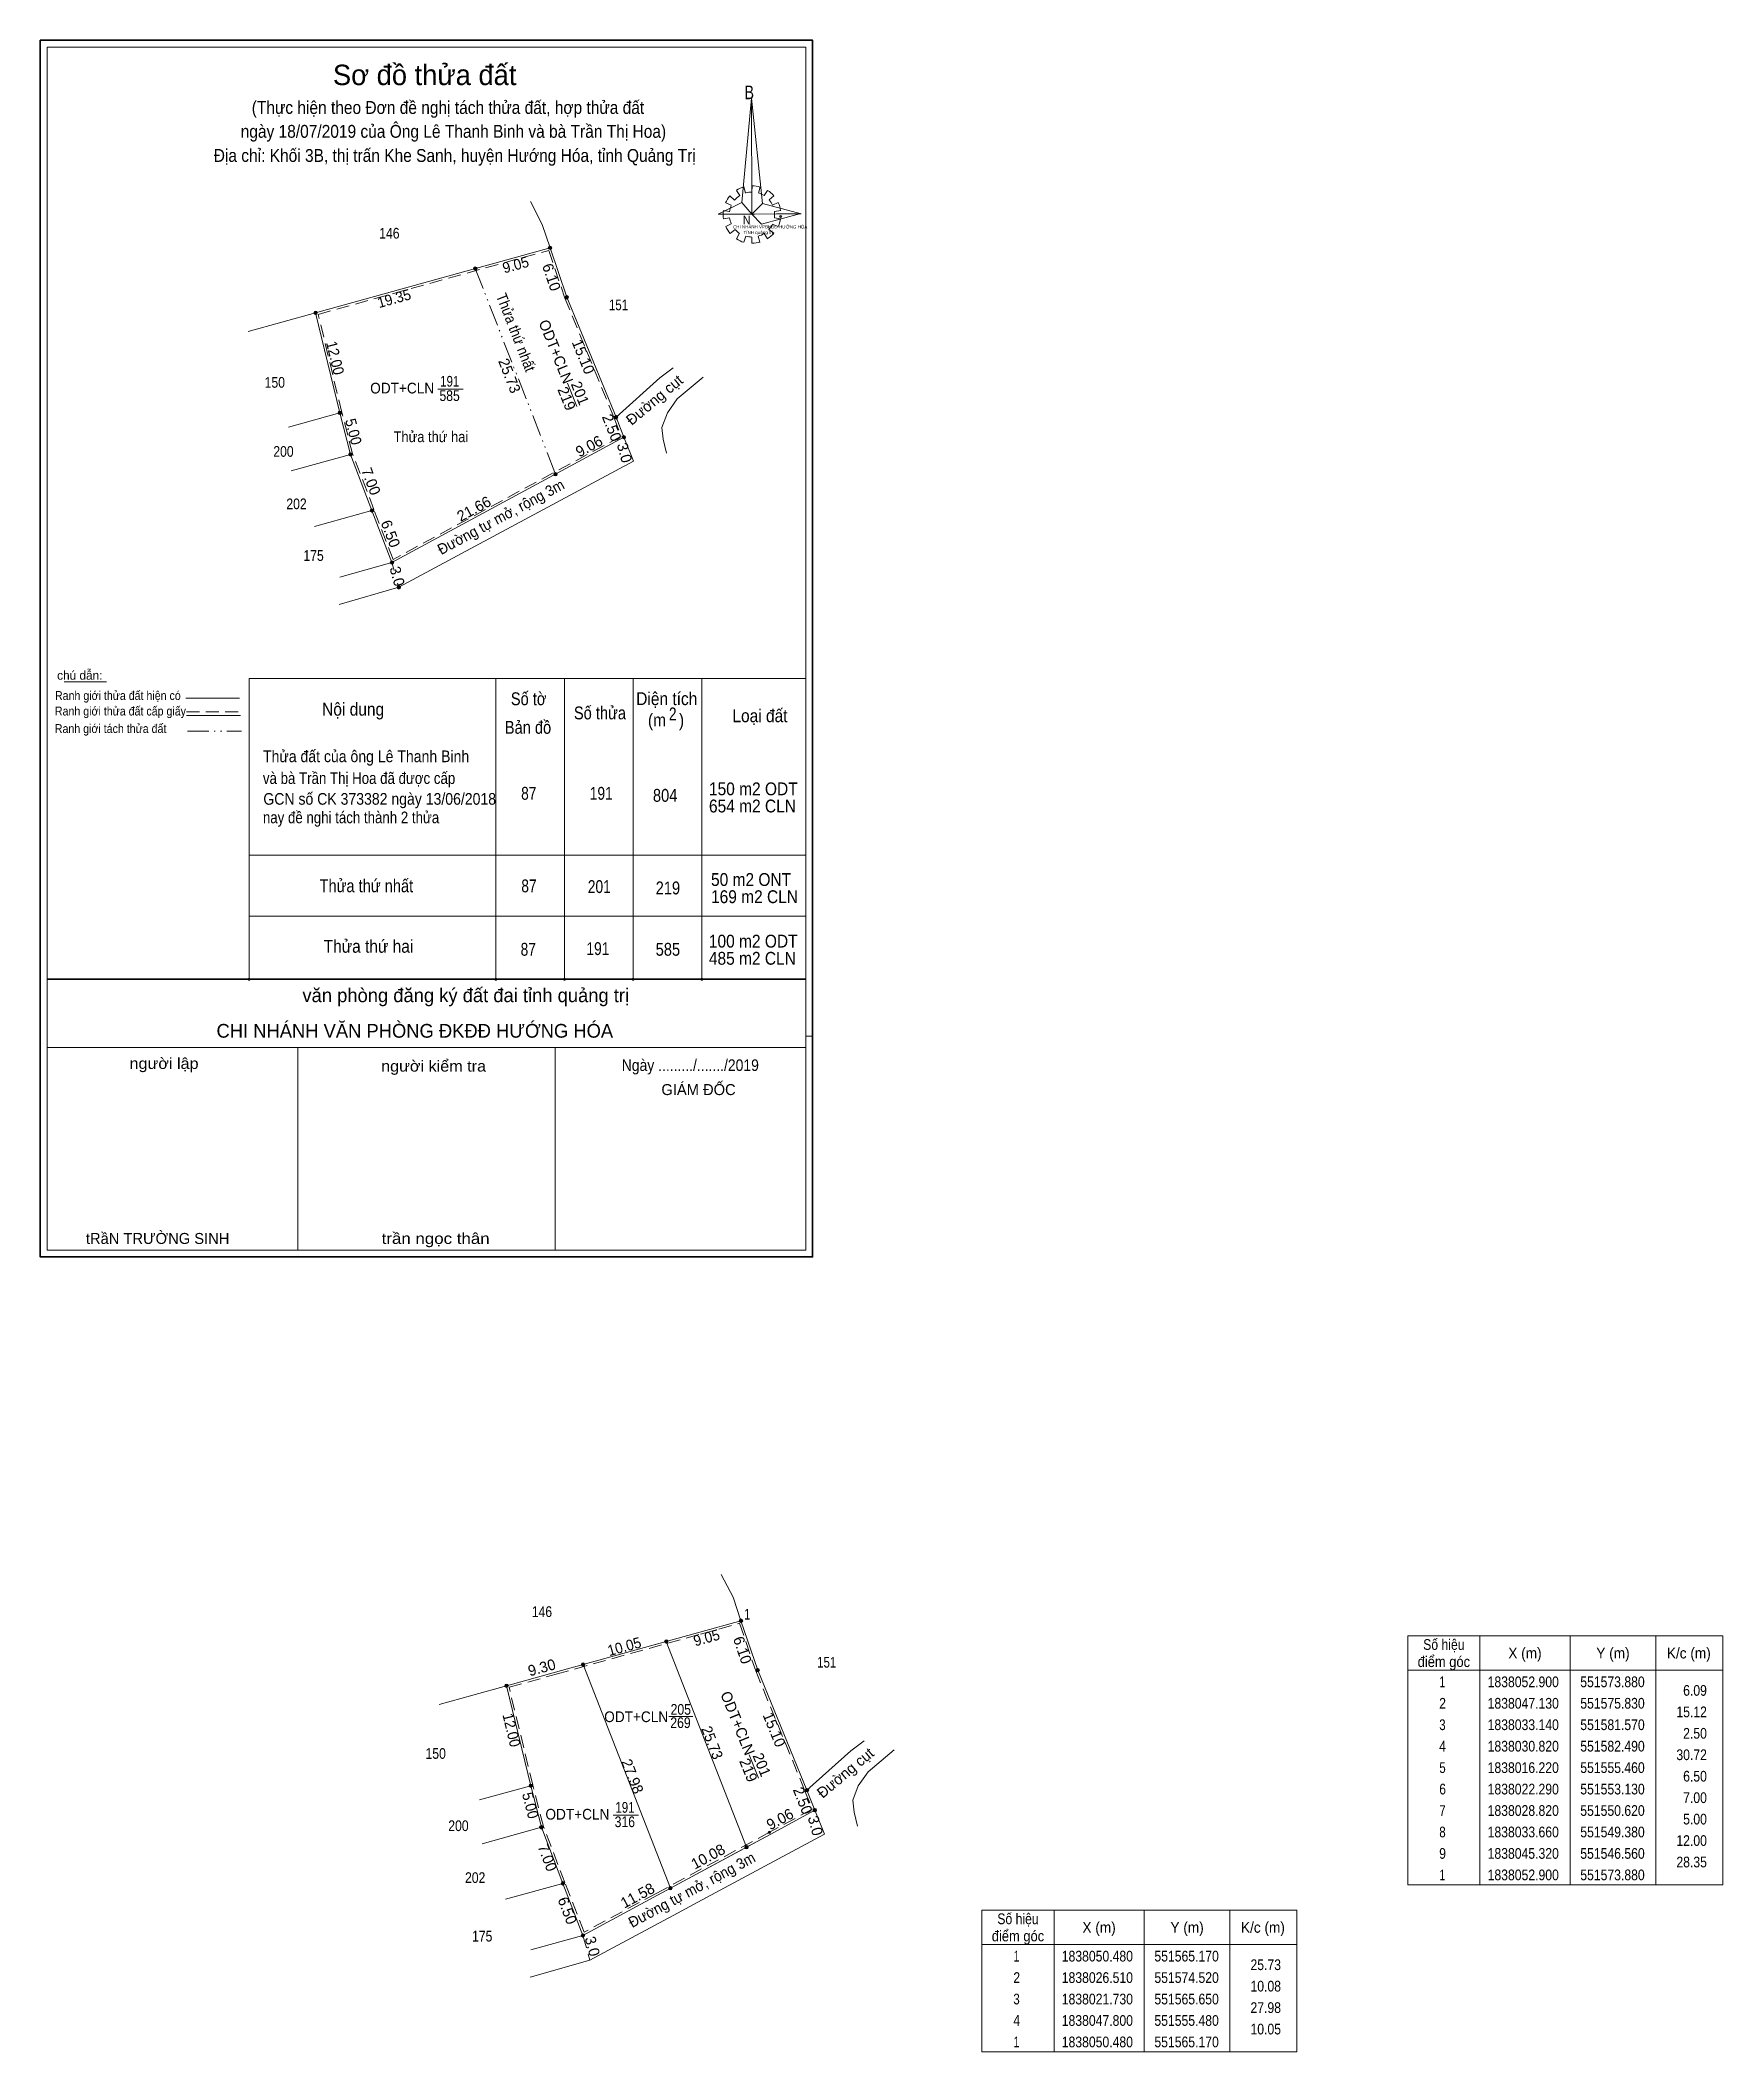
# Model space of a CAD drawing. Header units: metres. Extents: x 551221 to 551688, y 1838003 to 1838237.
# Drawn here: x 551492.2 to 551688.3, y 1838002.7 to 1838237.1 of the extents above; entities that cross this region are included whole.
import ezdxf
from ezdxf.enums import TextEntityAlignment as Align

# ---------------------------------------------------------------- set-up
doc = ezdxf.new("R2010")
doc.units = ezdxf.units.M
doc.header["$LTSCALE"] = 0.5
doc.header["$PDMODE"] = 32
doc.header["$PDSIZE"] = 0.25
doc.linetypes.add('DASH_DOUBLE_DOT', pattern=[9.2, 5, -1.2, 0.3, -1.2, 0.3, -1.2])
doc.linetypes.add('MEDIUM_DASHED', pattern=[4.5, 3, -1.5])
for name, color, linetype, lineweight in [('1', 7, 'Continuous', 13), ('10', 7, 'Continuous', 13), ('17', 7, 'Continuous', 13), ('22', 7, 'Continuous', 13), ('5', 7, 'Continuous', 13), ('6', 7, 'Continuous', 13), ('63', 7, 'Continuous', 13)]:
    doc.layers.add(name, color=color, linetype=linetype, lineweight=lineweight)
doc.layers.add('7', color=7, linetype='Continuous')

msp = doc.modelspace()

# ---------------------------------------------------------------- texts
at = {"layer": '1'}
msp.add_text('Sơ đồ thửa đất', height=2.38, dxfattribs=at).set_placement((551537.02, 1838231.87), align=Align.CENTER)
for s, height, width, p in [('B', 1.585, 0.8, (551574.27, 1838230.23)), ('N', 0.9904, 0.9, (551574.11, 1838215.66)), ('CHI NHÁNH VPĐKĐĐ-HƯỚNG HÓA', 0.3749, 0.95, (551572.96, 1838215.16)), ('TỈNH quảng trị', 0.375, 1.05, (551574.17, 1838214.51))]:
    msp.add_text(s, height=height, dxfattribs=dict(at, width=width)).set_placement(p)
for s, height, p in [('văn phòng đăng ký đất đai tỉnh quảng trị', 1.6, (551560.84, 1838124.99)), ('CHI NHÁNH VĂN PHÒNG ĐKĐĐ HƯỚNG HÓA', 1.6, (551558.98, 1838120.85)), ('GIÁM ĐỐC', 1.28, (551573.26, 1838114.16)), ('tRầN TRƯỜNG SINH', 1.28, (551514.26, 1838096.81))]:
    msp.add_text(s, height=height, dxfattribs=at).set_placement(p, align=Align.RIGHT)
for s, width, p in [('người lập', 1.1, (551510.67, 1838117.21)), ('người kiểm tra', 1.1, (551544.17, 1838116.9)), ('trần ngọc thân', 1.15, (551544.59, 1838096.81))]:
    msp.add_text(s, height=1.28, dxfattribs=dict(at, width=width)).set_placement(p, align=Align.RIGHT)
at = {"layer": '1', "width": 0.85}
for s, p in [('205', (551566.865, 1838041.94)), ('269', (551566.83, 1838040.39))]:
    msp.add_text(s, height=1.25, dxfattribs=at).set_placement(p, align=Align.CENTER)
at = {"layer": '10'}
for s, width, p in [('146', 0.85, (551532.905, 1838213.98)), ('151', 0.8, (551559.61, 1838205.63)), ('ODT+CLN', 0.95, (551534.4, 1838195.93)), ('191', 0.8, (551539.94, 1838196.73)), ('585', 0.85, (551539.925, 1838195.05)), ('Thửa thứ hai', 0.9, (551537.745, 1838190.26)), ('146', 0.85, (551550.685, 1838053.33)), ('151', 0.8, (551583.87, 1838047.43)), ('ODT+CLN', 0.95, (551561.67, 1838041.08)), ('ODT+CLN', 0.95, (551554.82, 1838029.72)), ('191', 0.8, (551560.36, 1838030.52)), ('316', 0.85, (551560.345, 1838028.84))]:
    msp.add_text(s, height=1.25, dxfattribs=dict(at, width=width)).set_placement(p, align=Align.CENTER)
for s, rotation, p in [('ODT+CLN', 291.966, (551551.7387, 1838200.5738)), ('201', 291.966, (551554.5468, 1838195.7388)), ('219', 291.966, (551552.991, 1838195.1088)), ('3.0', 285.473, (551559.7037, 1838188.8567)), ('3.0', 285.473, (551533.2237, 1838174.4567)), ('ODT+CLN', 291.966, (551572.9187, 1838040.7238)), ('219', 291.966, (551574.171, 1838035.2588)), ('201', 291.966, (551575.7268, 1838035.8888)), ('3.0', 285.473, (551581.9537, 1838028.8467)), ('3.0', 285.473, (551555.9637, 1838014.7867))]:
    msp.add_text(s, height=1.25, rotation=rotation, dxfattribs=at).set_placement(p, align=Align.CENTER)
at = {"layer": '6'}
msp.add_text('chú dẫn:', height=1.029, dxfattribs=at).set_placement((551494.19, 1838162.57))
for s, height, width, p in [('Ranh giới thửa đất hiện có ', 1.029, 0.9, (551493.94, 1838160.21)), ('Nội dung', 1.5, 0.9, (551525.07, 1838158.38)), ('Số tờ', 1.5, 0.85, (551547.06, 1838159.6)), ('Diện tích', 1.5, 0.9, (551561.67, 1838159.61)), ('Ranh giới tách thửa đất', 1.029, 0.9, (551493.92, 1838156.36)), ('Ranh giới thửa đất cấp giấy', 1.029, 0.9, (551493.93, 1838158.4)), ('Bản đồ', 1.5, 0.85, (551546.36, 1838156.27)), ('Số thửa', 1.5, 0.85, (551554.41, 1838157.95)), ('(m   )', 1.5, 0.9, (551563.04, 1838157.12)), ('2', 1.5, 0.8, (551565.48, 1838157.83)), ('Loại đất', 1.5, 0.9, (551572.88, 1838157.62)), ('Thửa đất của ông Lê Thanh Binh', 1.36, 0.9, (551518.18, 1838152.96)), ('và bà Trần Thị Hoa đã được cấp ', 1.36, 0.85, (551518.17, 1838150.42)), ('150 m2 ODT', 1.5, 0.9, (551570.15, 1838149.1)), ('GCN số CK 373382 ngày 13/06/2018', 1.36, 0.9, (551518.22, 1838148)), ('87', 1.5, 0.8, (551548.26, 1838148.58)), ('191', 1.5, 0.8, (551556.26, 1838148.58)), ('804', 1.5, 0.85, (551563.62, 1838148.34)), ('654 m2 CLN', 1.5, 0.9, (551570.15, 1838147.1)), ('nay đề nghi tách thành 2 thửa', 1.36, 0.85, (551518.17, 1838145.84)), ('Thửa thứ nhất', 1.5, 0.85, (551524.77, 1838137.8)), ('87', 1.5, 0.8, (551548.28, 1838137.79)), ('201', 1.5, 0.8, (551556.03, 1838137.71)), ('219', 1.5, 0.85, (551563.94, 1838137.55)), ('50 m2 ONT', 1.5, 0.9, (551570.39, 1838138.53)), ('169 m2 CLN', 1.5, 0.9, (551570.39, 1838136.53)), ('Thửa thứ hai', 1.5, 0.9, (551525.25, 1838130.75)), ('87', 1.5, 0.8, (551548.2, 1838130.4)), ('191', 1.5, 0.8, (551555.87, 1838130.48)), ('585', 1.5, 0.85, (551563.94, 1838130.4)), ('100 m2 ODT', 1.5, 0.9, (551570.14, 1838131.35)), ('485 m2 CLN', 1.5, 0.9, (551570.14, 1838129.35))]:
    msp.add_text(s, height=height, dxfattribs=dict(at, width=width)).set_placement(p)
at = {"layer": '6', "width": 0.9}
msp.add_text('Ngày ........./......./2019', height=1.35, dxfattribs=at).set_placement((551567.975, 1838116.97), align=Align.CENTER)
at = {"layer": '63'}
for s, rotation, width, p in [('9.05', 15.528, 0.95, (551547.7877, 1838210.3261)), ('19.35', 15.497, 0.95, (551533.623, 1838206.4049)), ('Thửa thứ nhất', 291.309, 0.9, (551547.063, 1838202.8271)), ('12.00', 283.596, 0.95, (551525.9827, 1838199.9269)), ('5.00', 284.37, 0.95, (551528.1181, 1838191.3251)), ('Đường tự mở, rộng 3m', 28.34, 0.95, (551546.1933, 1838180.9917)), ('9.05', 15.528, 0.95, (551570.0377, 1838050.3161)), ('10.05', 15.46, 0.95, (551560.4534, 1838049.2937)), ('12.00', 283.596, 0.95, (551546.5427, 1838040.0069)), ('25.73', 291.309, 0.95, (551569.9445, 1838038.4571)), ('5.00', 284.37, 0.95, (551548.7381, 1838031.2151)), ('Đường tự mở, rộng 3m', 28.34, 0.95, (551568.4433, 1838020.9817))]:
    msp.add_text(s, height=1.25, rotation=rotation, dxfattribs=dict(at, width=width)).set_placement(p, align=Align.CENTER)
for s, rotation, p in [('6.10', 288.673, (551551.2087, 1838209.2851)), ('15.10', 292.308, (551554.9268, 1838199.9822)), ('25.73', 291.309, (551546.3264, 1838197.7721)), ('Đường cụt', 39.927, (551564.1939, 1838194.6992)), ('2.50', 291.631, (551558.2505, 1838191.7104)), ('9.06', 28.404, (551556.4727, 1838189.2389)), ('7.00', 291.026, (551530.1803, 1838185.4642)), ('21.66', 28.34, (551543.0533, 1838181.9412)), ('6.50', 291, (551532.4596, 1838179.364)), ('6.10', 288.673, (551573.4587, 1838049.2751)), ('9.30', 15.497, (551550.833, 1838046.8423)), ('15.10', 292.308, (551577.1768, 1838039.9722)), ('Đường cụt', 39.927, (551586.4439, 1838034.6892)), ('27.98', 291.311, (551560.6484, 1838034.5371)), ('2.50', 291.631, (551580.5005, 1838031.7004)), ('9.06', 28.404, (551578.7227, 1838029.2289)), ('7.00', 291.026, (551550.7403, 1838025.0642)), ('10.08', 28.32, (551570.3435, 1838024.8696)), ('11.58', 28.34, (551562.1233, 1838020.3204)), ('6.50', 291, (551553.0696, 1838018.894))]:
    msp.add_text(s, height=1.25, rotation=rotation, dxfattribs=at).set_placement(p, align=Align.CENTER)
for s, width, p in [(' 150', 0.85, (551520.74, 1838196.6)), (' 200', 0.85, (551521.75, 1838188.55)), (' 202', 0.85, (551523.27, 1838182.44)), (' 175', 0.85, (551525.26, 1838176.42)), (' 1', 0.75, (551574.96, 1838053.03)), ('6.09', 0.85, (551686.44, 1838044.15)), ('15.12', 0.85, (551686.44, 1838041.65)), ('2.50', 0.85, (551686.44, 1838039.15)), (' 150', 0.85, (551539.49, 1838036.8)), ('30.72', 0.85, (551686.44, 1838036.65)), ('6.50', 0.85, (551686.44, 1838034.15)), ('7.00', 0.85, (551686.44, 1838031.65)), (' 200', 0.85, (551542.14, 1838028.38)), ('5.00', 0.85, (551686.44, 1838029.15)), ('12.00', 0.85, (551686.44, 1838026.65)), ('28.35', 0.85, (551686.44, 1838024.15)), (' 202', 0.85, (551544.09, 1838022.33)), (' 175', 0.85, (551544.91, 1838015.51)), ('25.73', 0.85, (551636.81, 1838012.18)), ('10.08', 0.85, (551636.81, 1838009.68)), ('27.98', 0.85, (551636.81, 1838007.18)), ('10.05', 0.85, (551636.81, 1838004.68))]:
    msp.add_text(s, height=1.25, dxfattribs=dict(at, width=width)).set_placement(p, align=Align.RIGHT)
for s, width, p in [('Số hiệu', 0.85, (551655.79, 1838049.5)), ('X (m)', 0.95, (551665.24, 1838048.5)), ('Y (m)', 0.95, (551675.495, 1838048.5)), ('K/c (m)', 0.95, (551684.335, 1838048.5)), ('điểm góc', 0.9, (551655.79, 1838047.5)), (' 1', 0.75, (551655.44, 1838045.15)), ('1838052.900', 0.85, (551665.04, 1838045.15)), ('551573.880', 0.85, (551675.44, 1838045.15)), (' 2', 0.85, (551655.445, 1838042.65)), ('1838047.130', 0.85, (551665.04, 1838042.65)), ('551575.830', 0.85, (551675.44, 1838042.65)), (' 3', 0.8, (551655.435, 1838040.15)), ('1838033.140', 0.85, (551665.04, 1838040.15)), ('551581.570', 0.85, (551675.44, 1838040.15)), (' 4', 0.85, (551655.44, 1838037.65)), ('1838030.820', 0.85, (551665.04, 1838037.65)), ('551582.490', 0.85, (551675.44, 1838037.65)), (' 5', 0.8, (551655.445, 1838035.15)), ('1838016.220', 0.85, (551665.04, 1838035.15)), ('551555.460', 0.85, (551675.44, 1838035.15)), (' 6', 0.85, (551655.445, 1838032.65)), ('1838022.290', 0.85, (551665.04, 1838032.65)), ('551553.130', 0.85, (551675.44, 1838032.65)), (' 7', 0.8, (551655.445, 1838030.15)), ('1838028.820', 0.85, (551665.04, 1838030.15)), ('551550.620', 0.85, (551675.44, 1838030.15)), (' 8', 0.8, (551655.445, 1838027.65)), ('1838033.660', 0.85, (551665.04, 1838027.65)), ('551549.380', 0.85, (551675.44, 1838027.65)), (' 9', 0.85, (551655.44, 1838025.15)), ('1838045.320', 0.85, (551665.04, 1838025.15)), ('551546.560', 0.85, (551675.44, 1838025.15)), (' 1', 0.75, (551655.44, 1838022.65)), ('1838052.900', 0.85, (551665.04, 1838022.65)), ('551573.880', 0.85, (551675.44, 1838022.65)), ('điểm góc', 0.9, (551606.16, 1838015.53)), ('Số hiệu', 0.85, (551606.16, 1838017.53)), ('X (m)', 0.95, (551615.61, 1838016.53)), ('Y (m)', 0.95, (551625.865, 1838016.53)), ('K/c (m)', 0.95, (551634.705, 1838016.53)), (' 1', 0.75, (551605.81, 1838013.18)), ('1838050.480', 0.85, (551615.41, 1838013.18)), ('551565.170', 0.85, (551625.81, 1838013.18)), (' 2', 0.85, (551605.815, 1838010.68)), ('1838026.510', 0.85, (551615.41, 1838010.68)), ('551574.520', 0.85, (551625.81, 1838010.68)), (' 3', 0.8, (551605.805, 1838008.18)), ('1838021.730', 0.85, (551615.41, 1838008.18)), ('551565.650', 0.85, (551625.81, 1838008.18)), (' 4', 0.85, (551605.81, 1838005.68)), ('1838047.800', 0.85, (551615.41, 1838005.68)), ('551555.480', 0.85, (551625.81, 1838005.68)), (' 1', 0.75, (551605.81, 1838003.18)), ('1838050.480', 0.85, (551615.41, 1838003.18)), ('551565.170', 0.85, (551625.81, 1838003.18))]:
    msp.add_text(s, height=1.25, dxfattribs=dict(at, width=width)).set_placement(p, align=Align.CENTER)
at = {"layer": '7', "width": 0.9}
for s, p in [('(Thực hiện theo Đơn đề nghị tách thửa đất, hợp thửa đất ', (551539.985, 1838228.51)), ('ngày 18/07/2019 của Ông Lê Thanh Binh và bà Trần Thị Hoa)', (551540.37, 1838225.73)), ('Địa chỉ: Khối 3B, thị trấn Khe Sanh, huyện Hướng Hóa, tỉnh Quảng Trị', (551540.53, 1838222.92))]:
    msp.add_text(s, height=1.5, dxfattribs=at).set_placement(p, align=Align.CENTER)

# ---------------------------------------------------------------- hatches: boundary and pattern name
at = {"layer": '63'}
for points in [[(551551.83, 1838212.91, 1), (551551.43, 1838212.91, 1)], [(551543.12, 1838210.49, 1), (551542.72, 1838210.49, 1)], [(551553.78, 1838207.14, 1), (551553.38, 1838207.14, 1)], [(551524.51, 1838205.33, 1), (551524.11, 1838205.33, 1)], [(551527.33, 1838193.67, 1), (551526.93, 1838193.67, 1)], [(551559.52, 1838193.15, 1), (551559.12, 1838193.15, 1)], [(551560.44, 1838190.83, 1), (551560.04, 1838190.83, 1)], [(551528.57, 1838188.83, 1), (551528.17, 1838188.83, 1)], [(551552.47, 1838186.52, 1), (551552.07, 1838186.52, 1)], [(551531.08, 1838182.3, 1), (551530.68, 1838182.3, 1)], [(551533.41, 1838176.23, 1), (551533.01, 1838176.23, 1)], [(551534.21, 1838173.34, 1), (551533.81, 1838173.34, 1)], [(551574.08, 1838052.9, 1), (551573.68, 1838052.9, 1)], [(551565.37, 1838050.48, 1), (551564.97, 1838050.48, 1)], [(551555.6838, 1838047.7943, 1), (551555.2838, 1838047.7943, 1)], [(551576.03, 1838047.13, 1), (551575.63, 1838047.13, 1)], [(551546.76, 1838045.32, 1), (551546.36, 1838045.32, 1)], [(551549.58, 1838033.66, 1), (551549.18, 1838033.66, 1)], [(551581.77, 1838033.14, 1), (551581.37, 1838033.14, 1)], [(551582.69, 1838030.82, 1), (551582.29, 1838030.82, 1)], [(551550.82, 1838028.82, 1), (551550.42, 1838028.82, 1)], [(551574.72, 1838026.51, 1), (551574.32, 1838026.51, 1)], [(551553.33, 1838022.29, 1), (551552.93, 1838022.29, 1)], [(551565.8525, 1838021.7254, 1), (551565.4525, 1838021.7254, 1)], [(551555.66, 1838016.22, 1), (551555.26, 1838016.22, 1)]]:
    msp.add_hatch(color=256, dxfattribs=at).paths.add_polyline_path(points)

# ---------------------------------------------------------------- linework, layer by layer
at = {"layer": '1'}
for p, q in [((551572.58, 1838218.95), (551573.12, 1838218.47)), ((551573.73, 1838219), (551573.34, 1838219.59)), ((551574.23, 1838220), (551574.41, 1838219.29)), ((551575.15, 1838219.41), (551575.17, 1838220.14)), ((551576.11, 1838220), (551575.94, 1838219.27)), ((551576.59, 1838219), (551576.98, 1838219.59)), ((551577.7, 1838218.95), (551577.16, 1838218.5)), ((551571.81, 1838217.24), (551572.53, 1838217.13)), ((551572.53, 1838216.4), (551571.81, 1838216.29)), ((551572.75, 1838217.86), (551572.1, 1838218.13)), ((551574.8, 1838216.81), (551575.5, 1838216.81)), ((551577.55, 1838217.88), (551578.2, 1838218.2)), ((551578.51, 1838217.24), (551577.77, 1838217.13)), ((551577.77, 1838216.4), (551578.51, 1838216.29)), ((551572.1, 1838215.4), (551572.75, 1838215.72)), ((551573.19, 1838215.04), (551572.62, 1838214.58)), ((551573.34, 1838213.97), (551573.71, 1838214.6)), ((551574.45, 1838214.26), (551574.23, 1838213.56)), ((551575.15, 1838213.44), (551575.15, 1838214.15)), ((551575.87, 1838214.26), (551576.09, 1838213.58)), ((551576.98, 1838213.97), (551576.59, 1838214.58)), ((551577.11, 1838215.04), (551577.7, 1838214.6)), ((551578.23, 1838215.38), (551577.51, 1838215.65)), ((551516.57, 1838162.71), (551581.43, 1838162.71)), ((551516.57, 1838162.71), (551516.57, 1838127.66)), ((551545.31, 1838162.71), (551545.31, 1838127.66)), ((551553.31, 1838162.71), (551553.31, 1838127.66)), ((551561.31, 1838162.71), (551561.31, 1838127.66)), ((551569.31, 1838162.71), (551569.31, 1838127.66)), ((551516.57, 1838142.14), (551581.43, 1838142.14)), ((551516.57, 1838135), (551581.43, 1838135)), ((551492.22, 1838126.88), (551492.22, 1838095.29)), ((551581.43, 1838121.03), (551582.23, 1838121.03)), ((551493.03, 1838119.72), (551581.43, 1838119.72)), ((551522.22, 1838119.72), (551522.22, 1838096.1)), ((551552.22, 1838119.72), (551552.22, 1838096.1))]:
    msp.add_line(p, q, dxfattribs=at)
at = {"layer": '1', "lineweight": 35}
msp.add_line((551493.03, 1838127.66), (551581.43, 1838127.66), dxfattribs=at)
at = {"layer": '1', "linetype": 'MEDIUM_DASHED'}
for p, q in [((551552.33, 1838046.66), (551569.15, 1838051.33)), ((551577.19, 1838028.24), (551564.01, 1838021.12))]:
    msp.add_line(p, q, dxfattribs=at)
at = {"layer": '1'}
for points in [[(551492.22, 1838095.29), (551492.22, 1838237.09), (551582.22, 1838237.09), (551582.22, 1838095.29)], [(551492.22, 1838095.29), (551492.22, 1838237.09), (551582.22, 1838237.09), (551582.22, 1838095.29)], [(551575.11, 1838230.34), (551575.15, 1838216.83), (551573.97, 1838218.18)], [(551575.11, 1838230.34), (551575.15, 1838216.83), (551576.39, 1838218.09)], [(551571.22, 1838216.83), (551573.97, 1838218.18), (551575.15, 1838216.83)], [(551580.91, 1838216.88), (551575.15, 1838216.83), (551576.39, 1838218.09)], [(551580.87, 1838216.9), (551576.28, 1838215.67), (551575.15, 1838216.83)], [(551565.17, 1838050.48), (551574.52, 1838026.51), (551565.65, 1838021.73), (551555.48, 1838047.8)]]:
    msp.add_lwpolyline(points, close=True, dxfattribs=at)
at = {"layer": '1', "linetype": 'MEDIUM_DASHED'}
msp.add_lwpolyline([(551551.47, 1838212.61), (551553.35, 1838207.05), (551559.09, 1838193.06), (551559.93, 1838190.94), (551533.34, 1838176.59), (551531.11, 1838182.39), (551528.61, 1838188.91), (551527.37, 1838193.73), (551524.61, 1838205.15)], close=True, dxfattribs=at)
at = {"layer": '1'}
for points in [[(551569.07, 1838051.56), (551573.88, 1838052.9), (551575.83, 1838047.13), (551581.57, 1838033.14), (551582.49, 1838030.82), (551577.27, 1838028)], [(551552.26, 1838046.9), (551565.17, 1838050.48), (551574.52, 1838026.51), (551564.16, 1838020.92)], [(551577.27, 1838028), (551574.52, 1838026.51), (551565.17, 1838050.48), (551569.07, 1838051.56)], [(551564.16, 1838020.92), (551555.46, 1838016.23), (551553.13, 1838022.29), (551550.62, 1838028.82), (551549.38, 1838033.66), (551546.56, 1838045.32), (551552.26, 1838046.9)]]:
    msp.add_lwpolyline(points, dxfattribs=at)
at = {"layer": '1', "linetype": 'MEDIUM_DASHED'}
for points in [[(551569.15, 1838051.33), (551573.72, 1838052.6), (551575.6, 1838047.04), (551581.34, 1838033.05), (551582.18, 1838030.93), (551577.19, 1838028.24)], [(551564.01, 1838021.12), (551555.59, 1838016.58), (551553.36, 1838022.38), (551550.86, 1838028.9), (551549.62, 1838033.72), (551546.86, 1838045.14), (551552.33, 1838046.66)]]:
    msp.add_lwpolyline(points, dxfattribs=at)
at = {"layer": '1'}
for centre, major_axis, start_param, end_param in [((551575.1614, 1838216.7876), (3.3649, 0), 2.43958176, 2.72400246), ((551575.1614, 1838216.7876), (2.6372, 0), 2.13373541, 2.44496261), ((551575.1614, 1838216.7876), (3.3649, 0), 1.84955988, 2.13900916), ((551575.1614, 1838216.7876), (2.6372, 0), 1.56985589, 1.85611068), ((551575.1614, 1838216.7876), (3.3649, 0), 1.27924208, 1.56332225), ((551575.1614, 1838216.7876), (2.6372, 0), 1.00270906, 1.2755622), ((551575.1614, 1838216.7876), (3.3649, 0), 0.71056237, 0.99687234), ((551575.1614, 1838216.7876), (2.6372, 0), 0.42678376, 0.70646463), ((551575.1614, 1838216.7876), (3.3649, 0), 3.00667928, 3.29139349), ((551575.1614, 1838216.7876), (2.6372, 0), 2.72368549, 3.01515824), ((551575.1614, 1838216.7876), (2.6372, 0), 3.28229955, 3.56105054), ((551575.1614, 1838216.7876), (2.6372, 0), 6.13558388, 6.41618463), ((551575.1614, 1838216.7876), (3.3649, 0), 0.1390515, 0.43393316), ((551575.1614, 1838216.7876), (3.3649, 0), 5.85230288, 6.13839648), ((551575.1614, 1838216.7876), (3.3649, 0), 3.56988637, 3.85691866), ((551575.1614, 1838216.7876), (2.6372, 0), 3.86077574, 4.13258255), ((551575.1421, 1838216.7676), (3.3649, 0), 4.1470906, 4.43659307), ((551575.1614, 1838216.7876), (2.6372, 0), 4.43854677, 4.71314001), ((551575.1614, 1838216.7876), (3.3649, 0), 4.71301008, 4.99761054), ((551575.1614, 1838216.7876), (2.6372, 0), 4.99087134, 5.28933161), ((551575.1614, 1838216.7876), (3.3649, 0), 5.28561416, 5.56798705), ((551575.1614, 1838216.7876), (2.6372, 0), 5.56137327, 5.83951437)]:
    msp.add_ellipse(centre, major_axis=major_axis, ratio=0.995001, start_param=start_param, end_param=end_param, dxfattribs=at)
for p in [(551578.51, 1838216.56), (551516.57, 1838127.66), (551545.31, 1838127.66), (551553.31, 1838127.66), (551561.31, 1838127.66), (551569.31, 1838127.66), (551577.19, 1838028.24)]:
    msp.add_point(p, dxfattribs=at)
at = {"layer": '10'}
for p, q in [((551549.34, 1838218.3), (551550.7, 1838215.64)), ((551524.31, 1838205.33), (551516.46, 1838203.15)), ((551538.57, 1838196.42), (551541.5, 1838196.42)), ((551553.66, 1838197.12), (551554.75, 1838194.41)), ((551521.17, 1838192.02), (551527.13, 1838193.67)), ((551560.24, 1838190.83), (551561.36, 1838188.04)), ((551521.48, 1838186.92), (551528.37, 1838188.83)), ((551524.19, 1838180.44), (551530.88, 1838182.3)), ((551527.13, 1838174.54), (551533.21, 1838176.23)), ((551533.21, 1838176.23), (551533.47, 1838175.29)), ((551533.87, 1838173.84), (551534.01, 1838173.34)), ((551527.05, 1838171.35), (551534.01, 1838173.34)), ((551571.59, 1838058.29), (551572.95, 1838055.63)), ((551572.95, 1838055.63), (551573.88, 1838052.9)), ((551573.88, 1838052.9), (551569.07, 1838051.56)), ((551569.07, 1838051.56), (551552.26, 1838046.9)), ((551546.56, 1838045.32), (551538.71, 1838043.14)), ((551552.26, 1838046.9), (551546.56, 1838045.32)), ((551574.84, 1838037.27), (551575.93, 1838034.56)), ((551543.42, 1838032.01), (551549.38, 1838033.66)), ((551582.49, 1838030.82), (551581.57, 1838033.14)), ((551577.27, 1838028), (551582.49, 1838030.82)), ((551582.49, 1838030.82), (551583.61, 1838028.03)), ((551543.73, 1838026.91), (551550.62, 1838028.82)), ((551558.99, 1838030.23), (551561.92, 1838030.23)), ((551564.16, 1838020.92), (551577.27, 1838028)), ((551578.26, 1838025.15), (551583.61, 1838028.03)), ((551569.34, 1838020.36), (551578.26, 1838025.15)), ((551546.44, 1838020.43), (551553.13, 1838022.29)), ((551553.13, 1838022.29), (551555.46, 1838016.22)), ((551555.46, 1838016.22), (551564.16, 1838020.92)), ((551549.38, 1838014.53), (551555.46, 1838016.22)), ((551549.3, 1838011.34), (551556.26, 1838013.33))]:
    msp.add_line(p, q, dxfattribs=at)
at = {"layer": '10', "linetype": 'MEDIUM_DASHED'}
msp.add_line((551555.46, 1838016.22), (551556.26, 1838013.33), dxfattribs=at)
at = {"layer": '10'}
for points in [[(551550.7, 1838215.64), (551551.63, 1838212.91), (551524.31, 1838205.33)], [(551551.63, 1838212.91), (551553.58, 1838207.14), (551559.32, 1838193.15)], [(551524.31, 1838205.33), (551527.13, 1838193.67), (551528.37, 1838188.83), (551530.88, 1838182.3)], [(551565.99, 1838198.9), (551564.43, 1838197.75), (551559.32, 1838193.15)], [(551530.88, 1838182.3), (551533.21, 1838176.23), (551560.24, 1838190.83), (551559.32, 1838193.15)], [(551534.01, 1838173.34), (551547.09, 1838180.37), (551561.36, 1838188.04)], [(551573.88, 1838052.9), (551575.83, 1838047.13), (551581.57, 1838033.14)], [(551546.56, 1838045.32), (551549.38, 1838033.66), (551550.62, 1838028.82), (551553.13, 1838022.29)], [(551588.24, 1838038.89), (551586.68, 1838037.74), (551581.57, 1838033.14)], [(551556.26, 1838013.33), (551565.99, 1838018.56), (551569.34, 1838020.36)]]:
    msp.add_lwpolyline(points, dxfattribs=at)
at = {"layer": '17'}
msp.add_line((551494.99, 1838162.33), (551499.96, 1838162.33), dxfattribs=at)
at = {"layer": '22'}
for points in [[(551569.47, 1838197.85), (551566.46, 1838195.3), (551565.3, 1838193.67), (551564.67, 1838191.98), (551564.81, 1838190.6), (551565.2, 1838188.96)], [(551591.72, 1838037.84), (551588.71, 1838035.29), (551587.55, 1838033.66), (551586.92, 1838031.97), (551587.06, 1838030.59), (551587.45, 1838028.95)]]:
    msp.add_lwpolyline(points, dxfattribs=at)
at = {"layer": '5', "lineweight": 35}
msp.add_lwpolyline([(551492.23, 1838237.1), (551582.23, 1838237.1), (551582.23, 1838095.3), (551492.23, 1838095.3)], close=True, dxfattribs=at)
at = {"layer": '5'}
msp.add_lwpolyline([(551581.43, 1838127.66), (551581.43, 1838096.1), (551493.03, 1838096.1), (551493.03, 1838236.3), (551581.43, 1838236.3)], close=True, dxfattribs=at)
at = {"layer": '6'}
for p, q in [((551509.18, 1838160.41), (551515.45, 1838160.41)), ((551509.28, 1838158.4), (551515.54, 1838158.4))]:
    msp.add_line(p, q, dxfattribs=at)
at = {"layer": '6', "linetype": 'MEDIUM_DASHED'}
msp.add_line((551509.28, 1838158.82), (551515.59, 1838158.82), dxfattribs=at)
at = {"layer": '63', "linetype": 'DASH_DOUBLE_DOT'}
for p, q in [((551542.92, 1838210.49), (551552.27, 1838186.52)), ((551509.37, 1838156.59), (551515.67, 1838156.59))]:
    msp.add_line(p, q, dxfattribs=at)
at = {"layer": '63'}
for p, q in [((551565.17, 1838050.48), (551574.52, 1838026.51)), ((551659.99, 1838051.12), (551659.99, 1838022.12)), ((551670.49, 1838051.12), (551670.49, 1838022.12)), ((551680.49, 1838051.12), (551680.49, 1838022.12)), ((551555.48, 1838047.8), (551565.65, 1838021.73)), ((551651.59, 1838047.12), (551688.29, 1838047.12)), ((551565.48, 1838041.74), (551568.27, 1838041.74)), ((551610.36, 1838019.16), (551610.36, 1838002.66)), ((551620.86, 1838019.16), (551620.86, 1838002.66)), ((551630.86, 1838019.16), (551630.86, 1838002.66)), ((551601.96, 1838015.16), (551638.66, 1838015.16))]:
    msp.add_line(p, q, dxfattribs=at)
for points in [[(551651.59, 1838051.12), (551688.29, 1838051.12), (551688.29, 1838022.12), (551651.59, 1838022.12)], [(551601.96, 1838019.16), (551638.66, 1838019.16), (551638.66, 1838002.66), (551601.96, 1838002.66)]]:
    msp.add_lwpolyline(points, close=True, dxfattribs=at)
for centre in [(551551.63, 1838212.91), (551542.92, 1838210.49), (551553.58, 1838207.14), (551524.31, 1838205.33), (551527.13, 1838193.67), (551559.32, 1838193.15), (551560.24, 1838190.83), (551528.37, 1838188.83), (551552.27, 1838186.52), (551530.88, 1838182.3), (551533.21, 1838176.23), (551534.01, 1838173.34), (551573.88, 1838052.9), (551565.17, 1838050.48), (551555.4838, 1838047.7943), (551575.83, 1838047.13), (551546.56, 1838045.32), (551549.38, 1838033.66), (551581.57, 1838033.14), (551582.49, 1838030.82), (551550.62, 1838028.82), (551574.52, 1838026.51), (551553.13, 1838022.29), (551565.6525, 1838021.7254), (551555.46, 1838016.22)]:
    msp.add_circle(centre, 0.2, dxfattribs=at)

msp.set_redraw_order([(e.dxf.handle, doc.entitydb.next_handle()) for e in msp.query("TEXT MTEXT ATTDEF DIMENSION ARC_DIMENSION")])  # texts and dimensions are drawn at this point

doc.saveas('drawing.dxf')
